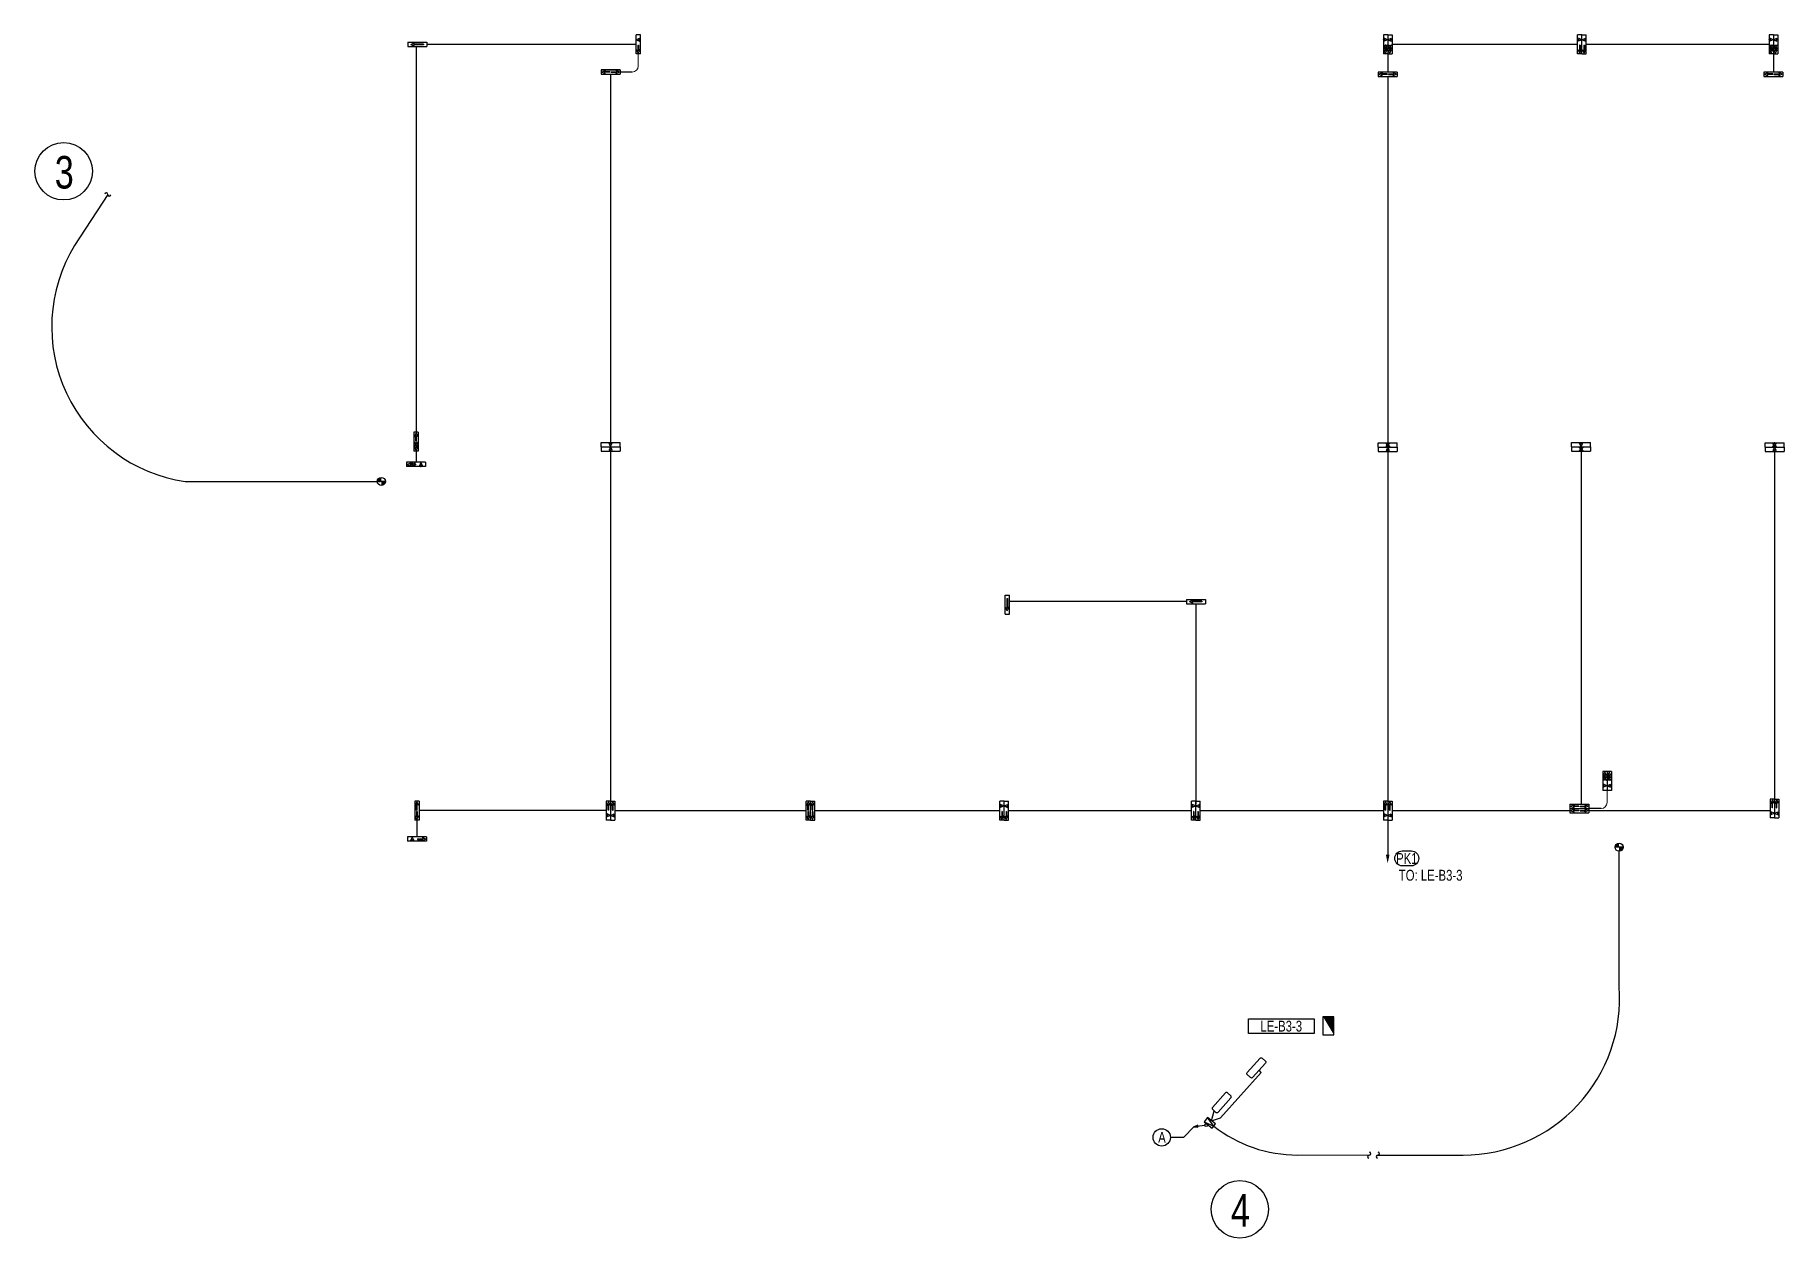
# Model space of a CAD drawing. Header units: millimetres. Extents: x 96113 to 417369, y 91642 to 242281.
# Drawn here: x 96113 to 241218, y 142467 to 242281 of the extents above; entities that cross this region are included whole.
import ezdxf
from ezdxf.enums import TextEntityAlignment as Align

# ---------------------------------------------------------------- set-up
doc = ezdxf.new("R2010")
doc.units = ezdxf.units.MM
doc.header["$LTSCALE"] = 300
doc.linetypes.add('CEN-1', pattern=[24, 20, -2, 0, -2])
for name, color, linetype in [('4', 4, 'Continuous'), ('e-con', 1, 'Continuous'), ('E-SYM', 2, 'Continuous'), ('E-TEXT', 6, 'Continuous'), ('e-text-box', 7, 'Continuous'), ('E-WIRE', 4, 'Continuous'), ('e-wire1s', 4, 'CEN-1'), ('Parking-L', 4, 'Continuous'), ('parking-p', 7, 'Continuous')]:
    doc.layers.add(name, color=color, linetype=linetype)
doc.styles.add('돋움', font='')
doc.styles.get('돋움').set_extended_font_data('Dotum')

msp = doc.modelspace()

# ---------------------------------------------------------------- texts
at = {"layer": 'E-TEXT', "color": 1, "style": '돋움', "width": 0.8}
for s, p in [('3', (98543, 230892, 4600)), ('4', (196119, 144764, 4600))]:
    msp.add_text(s, height=2700, dxfattribs=at).set_placement(p, align=Align.MIDDLE_CENTER)
at = {"layer": 'E-TEXT', "style": '돋움', "width": 0.8}
for s, p in [('PK1', (209921, 173961)), ('TO: LE-B3-3', (211900, 172565)), ('LE-B3-3', (199508, 160045)), ('A', (189612, 150818))]:
    msp.add_text(s, height=900, dxfattribs=at).set_placement(p, align=Align.MIDDLE_CENTER)

# ---------------------------------------------------------------- blocks, each defined once
blk = doc.blocks.new('100-94')
at = {"layer": 'e-con', "linetype": 'Continuous'}
blk.add_line((52, 54), (477, 479), dxfattribs=at)
at = {"layer": 'e-con'}
blk.add_lwpolyline([(477, 479), (292, 373), (365, 294)], close=True, dxfattribs=at)
at = {"layer": 'e-con', "linetype": 'Continuous'}
blk.add_circle((0, 0), 75, dxfattribs=at)
blk = doc.blocks.new('100-33')
at = {"layer": 'E-SYM'}
blk.add_lwpolyline([(-250, -150), (250, -150), (250, 150), (-250, 150)], close=True, dxfattribs=at)
blk.add_solid([(-250, -150), (250, -150), (250, 150), (250, -150)], dxfattribs=at)
blk = doc.blocks.new('ar')
at = {"layer": '4', "color": 4}
blk.add_lwpolyline([(0, 0, 150, 0, 0), (360, 0, 0, 0, 0)], format="xyseb", dxfattribs=at)

# ---------------------------------------------------------------- hatches: boundary and pattern name
at = {"layer": 'parking-p', "linetype": 'Continuous'}
h = msp.add_hatch(color=2, dxfattribs=at)
h.paths.add_polyline_path([(125187, 205237), (124851, 205237), (124851, 204901, 0.4142136)])
h.paths.add_polyline_path([(124851, 205573, 0.4142136), (124516, 205237), (124851, 205237)])
h = msp.add_hatch(color=2, dxfattribs=at)
h.paths.add_polyline_path([(227877, 174890), (227541, 174890), (227541, 174554, 0.4142136)])
h.paths.add_polyline_path([(227541, 175226, 0.4142136), (227206, 174890), (227541, 174890)])

# ---------------------------------------------------------------- linework, layer by layer
at = {"color": 1}
for centre in [(98495, 230977), (196071, 144849)]:
    msp.add_circle(centre, 2382, dxfattribs=at)
at = {"layer": 'E-SYM'}
for p, q in [((193910, 151752), (193379, 152459)), ((193101, 152108), (193910, 151752))]:
    msp.add_line(p, q, dxfattribs=at)
for points in [[(198204, 156977), (197131, 155783, -0.4142136), (196962, 155774), (196688, 156021, -0.4142136), (196679, 156190), (197752, 157383, -0.4142136), (197921, 157392), (198195, 157146, -0.4142136)], [(194882, 154502), (193808, 153308, 0.4142136), (193817, 153139), (194091, 152893, 0.4142136), (194260, 152902), (195334, 154095, 0.4142136), (195325, 154264), (195051, 154511, 0.4142136)]]:
    msp.add_lwpolyline(points, format="xyb", close=True, dxfattribs=at)
msp.add_lwpolyline([(193101, 152108), (193770, 151577), (194049, 151928), (193379, 152459)], close=True, dxfattribs=at)
at = {"layer": 'E-TEXT'}
msp.add_lwpolyline([(209542, 174579), (210300, 174579, -1), (210300, 173343), (209542, 173343, -1), (209542, 174579, -1)], format="xyb", dxfattribs=at)
at = {"layer": 'e-text-box'}
for p, q in [((192271, 151706), (191406, 150818)), ((191406, 150818), (190309, 150818))]:
    msp.add_line(p, q, dxfattribs=at)
msp.add_lwpolyline([(196783, 160647), (202232, 160647), (202232, 159444), (196783, 159444)], close=True, dxfattribs=at)
msp.add_circle((189590, 150818), 720, dxfattribs=at)
at = {"layer": 'E-WIRE'}
for p, q in [((145978, 241494), (128623, 241494)), ((224090, 241494), (208697, 241494)), ((239975, 241494), (224810, 241494)), ((143870, 239026), (143870, 208478)), ((208337, 238846), (208337, 208454)), ((102147, 229048), (99402, 224826)), ((143870, 207758), (143870, 178711)), ((208337, 207734), (208337, 178711)), ((224379, 207746), (224379, 178464)), ((240430, 207734), (240430, 178891)), ((108571, 205237), (124759, 205237)), ((143510, 177924), (127980, 177924)), ((144230, 177924), (160080, 177924)), ((160800, 177924), (176155, 177924)), ((176875, 177924), (192061, 177924)), ((192781, 177924), (207977, 177924)), ((208337, 177136), (208337, 174273)), ((208697, 177924), (223461, 177924)), ((225036, 177924), (240070, 177924)), ((227541, 163320), (227541, 174554)), ((194455, 152436), (197853, 156213)), ((197853, 156213), (197668, 156380)), ((193714, 152193), (193954, 153016)), ((193714, 152193), (194455, 152436)), ((207513, 149350), (214588, 149350))]:
    msp.add_line(p, q, dxfattribs=at)
at = {"layer": 'E-WIRE', "lineweight": 0}
for p, q in [((146158, 240706), (146158, 239706)), ((226536, 179604), (226536, 178604)), ((200869, 149350), (206800, 149350))]:
    msp.add_line(p, q, dxfattribs=at)
at = {"layer": 'E-WIRE', "ltscale": 0.5}
for p, q in [((145658, 239206), (144658, 239206)), ((226036, 178104), (225036, 178104))]:
    msp.add_line(p, q, dxfattribs=at)
at = {"layer": 'E-WIRE'}
for points in [[(127735, 241314), (127735, 209319)], [(127735, 207744), (127735, 206828)], [(191634, 195270), (176951, 195270)], [(192421, 195090), (192421, 178464)], [(127800, 177136), (127800, 175742)]]:
    msp.add_lwpolyline(points, dxfattribs=at)
at = {"layer": 'E-WIRE', "ltscale": 0.5}
for points in [[(208337, 240706), (208337, 239206)], [(240335, 240706), (240335, 239206)]]:
    msp.add_lwpolyline(points, dxfattribs=at)
at = {"layer": 'E-WIRE', "lineweight": 0}
for centre in [(145658, 239706), (226036, 178604)]:
    msp.add_arc(centre, 500, 270, 0, dxfattribs=at)
at = {"layer": 'E-WIRE'}
for centre, start, end in [((102021, 229048), 352.66382, 172.66382), ((102272, 229031), 172.66382, 352.66382), ((206817, 149475), 262.66382, 82.66382), ((207529, 149475), 262.66382, 82.66382), ((206800, 149224), 82.66382, 262.66382), ((207513, 149224), 82.66382, 262.66382)]:
    msp.add_arc(centre, 126, start, end, dxfattribs=at)
at = {"layer": 'Parking-L'}
for centre, radius, start, end in [((110466, 218065), 12967, 148.57282, 261.59624), ((214588, 162341), 12991, 270, 4.32131), ((200869, 160633), 11283, 231.91418, 270)]:
    msp.add_arc(centre, radius, start, end, dxfattribs=at)
at = {"layer": 'parking-p', "color": 2, "linetype": 'Continuous'}
for p, q in [((127048, 241674), (128623, 241674)), ((127048, 241674), (127048, 241314)), ((127048, 241314), (128623, 241314)), ((127048, 241314), (128623, 241314)), ((127304, 241494), (127585, 241623)), ((127304, 241494), (127585, 241365)), ((127585, 241623), (127507, 241516)), ((128332, 241516), (127507, 241516)), ((127585, 241365), (127507, 241471)), ((128332, 241471), (127507, 241471)), ((128332, 241516), (128332, 241471)), ((128623, 241674), (128623, 241314)), ((145978, 240706), (145978, 242281)), ((146338, 242281), (145978, 242281)), ((145978, 240706), (145978, 242281)), ((145990, 241888), (146271, 242016)), ((145990, 241888), (146271, 241759)), ((146158, 240763), (146029, 241044)), ((146029, 241044), (146135, 240966)), ((146135, 241438), (146180, 241438)), ((146135, 241438), (146135, 240966)), ((146158, 240763), (146287, 241044)), ((146180, 241438), (146180, 240966)), ((146287, 241044), (146180, 240966)), ((146271, 242016), (146193, 241910)), ((146328, 241910), (146193, 241910)), ((146271, 241759), (146193, 241865)), ((146328, 241865), (146193, 241865)), ((146328, 241865), (146328, 241910)), ((146338, 240706), (146338, 242281)), ((207977, 242281), (207977, 240706)), ((207977, 242281), (207977, 240706)), ((208337, 242281), (207977, 242281)), ((207977, 242281), (207977, 240706)), ((207987, 241865), (207987, 241910)), ((207987, 241910), (208122, 241910)), ((207987, 241865), (208122, 241865)), ((208157, 240763), (208028, 241044)), ((208028, 241044), (208134, 240966)), ((208325, 241888), (208043, 242016)), ((208043, 242016), (208122, 241910)), ((208325, 241888), (208043, 241759)), ((208043, 241759), (208122, 241865)), ((208179, 241438), (208134, 241438)), ((208134, 241438), (208134, 241343)), ((208134, 241234), (208134, 240966)), ((208157, 240763), (208285, 241044)), ((208179, 241438), (208179, 241343)), ((208179, 241234), (208179, 240966)), ((208285, 241044), (208179, 240966)), ((208337, 242281), (208337, 240706)), ((208337, 242281), (208337, 240706)), ((208337, 242281), (208337, 240706)), ((208337, 242281), (208697, 242281)), ((208337, 242281), (208337, 240706)), ((208348, 241888), (208630, 242016)), ((208348, 241888), (208630, 241759)), ((208517, 240763), (208388, 241044)), ((208388, 241044), (208494, 240966)), ((208494, 241438), (208539, 241438)), ((208494, 241438), (208494, 241343)), ((208494, 241234), (208494, 240966)), ((208517, 240763), (208645, 241044)), ((208539, 241438), (208539, 241343)), ((208539, 241234), (208539, 240966)), ((208645, 241044), (208539, 240966)), ((208630, 242016), (208552, 241910)), ((208687, 241910), (208552, 241910)), ((208630, 241759), (208552, 241865)), ((208687, 241865), (208552, 241865)), ((208687, 241865), (208687, 241910)), ((208697, 242281), (208697, 240706)), ((208697, 242281), (208697, 240706)), ((208697, 242281), (208697, 240706)), ((224090, 240706), (224090, 242281)), ((224090, 240706), (224090, 242281)), ((224090, 240706), (224090, 242281)), ((224450, 242281), (224090, 242281)), ((224100, 241865), (224100, 241910)), ((224100, 241910), (224235, 241910)), ((224100, 241865), (224235, 241865)), ((224270, 240763), (224141, 241044)), ((224141, 241044), (224248, 240966)), ((224438, 241888), (224157, 242016)), ((224157, 242016), (224235, 241910)), ((224438, 241888), (224157, 241759)), ((224157, 241759), (224235, 241865)), ((224293, 241438), (224248, 241438)), ((224248, 241438), (224248, 240966)), ((224270, 240763), (224399, 241044)), ((224293, 241438), (224293, 240966)), ((224399, 241044), (224293, 240966)), ((224450, 240706), (224450, 242281)), ((224450, 240706), (224450, 242281)), ((224450, 240706), (224450, 242281)), ((224450, 240706), (224450, 242281)), ((224450, 242281), (224810, 242281)), ((224462, 241888), (224744, 242016)), ((224462, 241888), (224744, 241759)), ((224630, 240763), (224501, 241044)), ((224501, 241044), (224608, 240966)), ((224608, 241438), (224653, 241438)), ((224608, 241438), (224608, 240966)), ((224630, 240763), (224759, 241044)), ((224653, 241438), (224653, 240966)), ((224759, 241044), (224653, 240966)), ((224744, 242016), (224665, 241910)), ((224800, 241910), (224665, 241910)), ((224744, 241759), (224665, 241865)), ((224800, 241865), (224665, 241865)), ((224800, 241865), (224800, 241910)), ((224810, 240706), (224810, 242281)), ((224810, 240706), (224810, 242281)), ((224810, 240706), (224810, 242281)), ((239975, 242281), (239975, 240706)), ((239975, 242281), (239975, 240706)), ((240335, 242281), (239975, 242281)), ((239975, 242281), (239975, 240706)), ((239985, 241865), (239985, 241910)), ((239985, 241910), (240120, 241910)), ((239985, 241865), (240120, 241865)), ((240155, 240763), (240026, 241044)), ((240026, 241044), (240132, 240966)), ((240323, 241888), (240042, 242016)), ((240042, 242016), (240120, 241910)), ((240323, 241888), (240042, 241759)), ((240042, 241759), (240120, 241865)), ((240177, 241438), (240132, 241438)), ((240132, 241438), (240132, 241343)), ((240132, 241234), (240132, 240966)), ((240155, 240763), (240284, 241044)), ((240177, 241438), (240177, 241343)), ((240177, 241234), (240177, 240966)), ((240284, 241044), (240177, 240966)), ((240335, 242281), (240335, 240706)), ((240335, 242281), (240335, 240706)), ((240335, 242281), (240335, 240706)), ((240335, 242281), (240695, 242281)), ((240335, 242281), (240335, 240706)), ((240347, 241888), (240628, 242016)), ((240347, 241888), (240628, 241759)), ((240515, 240763), (240386, 241044)), ((240386, 241044), (240492, 240966)), ((240492, 241438), (240537, 241438)), ((240492, 241438), (240492, 241343)), ((240492, 241234), (240492, 240966)), ((240515, 240763), (240644, 241044)), ((240537, 241438), (240537, 241343)), ((240537, 241234), (240537, 240966)), ((240644, 241044), (240537, 240966)), ((240628, 242016), (240550, 241910)), ((240685, 241910), (240550, 241910)), ((240628, 241759), (240550, 241865)), ((240685, 241865), (240550, 241865)), ((240685, 241865), (240685, 241910)), ((240695, 242281), (240695, 240706)), ((240695, 242281), (240695, 240706)), ((240695, 242281), (240695, 240706)), ((146338, 240706), (145978, 240706)), ((208337, 240706), (207977, 240706)), ((208337, 240706), (208697, 240706)), ((224450, 240706), (224090, 240706)), ((224450, 240706), (224810, 240706)), ((240335, 240706), (239975, 240706)), ((240335, 240706), (240695, 240706)), ((143083, 239386), (144658, 239386)), ((143083, 239386), (144658, 239386)), ((143083, 239386), (143083, 239026)), ((144658, 239386), (143083, 239386)), ((144658, 239386), (143083, 239386)), ((143083, 239026), (144658, 239026)), ((143139, 239206), (143421, 239335)), ((143139, 239206), (143421, 239078)), ((143421, 239335), (143343, 239229)), ((143815, 239229), (143343, 239229)), ((143421, 239078), (143343, 239184)), ((143815, 239184), (143343, 239184)), ((143815, 239184), (143815, 239229)), ((143926, 239184), (143926, 239229)), ((143926, 239229), (144398, 239229)), ((143926, 239184), (144398, 239184)), ((144602, 239206), (144320, 239335)), ((144320, 239335), (144398, 239229)), ((144602, 239206), (144320, 239078)), ((144320, 239078), (144398, 239184)), ((144658, 239386), (144658, 239026)), ((207549, 239206), (207549, 238846)), ((209124, 239206), (207549, 239206)), ((207549, 238846), (209124, 238846)), ((207605, 239026), (207887, 239155)), ((207605, 239026), (207887, 238898)), ((207887, 239155), (207809, 239049)), ((208281, 239049), (207809, 239049)), ((207887, 238898), (207809, 239004)), ((208281, 239004), (207809, 239004)), ((208281, 239004), (208281, 239049)), ((208392, 239004), (208392, 239049)), ((208392, 239049), (208865, 239049)), ((208392, 239004), (208865, 239004)), ((209068, 239026), (208786, 239155)), ((208786, 239155), (208865, 239049)), ((209068, 239026), (208786, 238898)), ((208786, 238898), (208865, 239004)), ((209124, 239206), (209124, 238846)), ((239547, 239206), (239547, 238846)), ((241122, 239206), (239547, 239206)), ((239547, 238846), (241122, 238846)), ((239604, 239026), (239885, 239155)), ((239604, 239026), (239885, 238898)), ((239885, 239155), (239807, 239049)), ((240279, 239049), (239807, 239049)), ((239885, 238898), (239807, 239004)), ((240279, 239004), (239807, 239004)), ((240279, 239004), (240279, 239049)), ((240391, 239004), (240391, 239049)), ((240391, 239049), (240863, 239049)), ((240391, 239004), (240863, 239004)), ((241066, 239026), (240785, 239155)), ((240785, 239155), (240863, 239049)), ((241066, 239026), (240785, 238898)), ((240785, 238898), (240863, 239004)), ((241122, 239206), (241122, 238846)), ((127555, 209319), (127555, 207744)), ((127555, 209319), (127555, 207744)), ((127915, 209319), (127555, 209319)), ((127555, 209319), (127555, 207744)), ((127735, 209263), (127606, 208981)), ((127606, 208981), (127713, 209060)), ((127606, 208981), (127713, 209060)), ((127713, 208588), (127713, 209060)), ((127713, 208588), (127713, 209060)), ((127735, 209263), (127864, 208981)), ((127864, 208981), (127758, 209060)), ((127758, 208588), (127758, 209060)), ((127864, 208981), (127758, 209060)), ((127758, 208588), (127758, 209060)), ((127915, 209319), (127915, 207744)), ((127915, 209319), (127915, 207744)), ((127915, 209319), (127915, 207744)), ((127915, 209319), (127915, 207744)), ((127915, 207744), (127555, 207744)), ((127735, 207801), (127606, 208082)), ((127606, 208082), (127713, 208004)), ((127758, 208588), (127713, 208588)), ((127758, 208588), (127713, 208588)), ((127758, 208476), (127713, 208476)), ((127713, 208476), (127713, 208380)), ((127713, 208272), (127713, 208004)), ((127735, 207801), (127864, 208082)), ((127758, 208476), (127758, 208380)), ((127758, 208272), (127758, 208004)), ((127864, 208082), (127758, 208004)), ((143083, 208478), (144658, 208478)), ((143083, 208478), (144658, 208478)), ((143083, 208118), (143083, 208478)), ((143083, 208478), (144658, 208478)), ((143083, 208118), (144658, 208118)), ((143083, 208118), (143083, 207758)), ((143083, 208118), (144658, 208118)), ((143083, 208118), (144658, 208118)), ((143083, 208118), (144658, 208118)), ((143083, 207758), (144658, 207758)), ((143083, 207758), (144658, 207758)), ((143083, 207758), (144658, 207758)), ((143870, 208130), (143742, 208411)), ((143742, 208411), (143848, 208333)), ((143870, 208106), (143742, 207825)), ((143742, 207825), (143848, 207903)), ((143893, 208468), (143848, 208468)), ((143848, 208468), (143848, 208333)), ((143848, 207768), (143848, 207903)), ((143893, 207768), (143848, 207768)), ((143870, 208130), (143999, 208411)), ((143870, 208106), (143999, 207825)), ((143893, 208468), (143893, 208333)), ((143999, 208411), (143893, 208333)), ((143999, 207825), (143893, 207903)), ((143893, 207768), (143893, 207903)), ((144658, 208118), (144658, 208478)), ((144658, 208118), (144658, 207758)), ((207549, 208454), (209124, 208454)), ((207549, 208454), (209124, 208454)), ((207549, 208094), (207549, 208454)), ((207549, 208454), (209124, 208454)), ((207549, 208094), (209124, 208094)), ((207549, 208094), (207549, 207734)), ((207549, 208094), (209124, 208094)), ((207549, 208094), (209124, 208094)), ((207549, 208094), (209124, 208094)), ((207549, 207734), (209124, 207734)), ((207549, 207734), (209124, 207734)), ((207549, 207734), (209124, 207734)), ((208337, 208106), (208208, 208388)), ((208208, 208388), (208314, 208310)), ((208337, 208083), (208208, 207801)), ((208208, 207801), (208314, 207879)), ((208359, 208445), (208314, 208445)), ((208314, 208445), (208314, 208310)), ((208314, 207744), (208314, 207879)), ((208359, 207744), (208314, 207744)), ((208337, 208106), (208465, 208388)), ((208337, 208083), (208465, 207801)), ((208359, 208445), (208359, 208310)), ((208465, 208388), (208359, 208310)), ((208465, 207801), (208359, 207879)), ((208359, 207744), (208359, 207879)), ((209124, 208094), (209124, 208454)), ((209124, 208094), (209124, 207734)), ((223592, 208466), (225167, 208466)), ((223592, 208466), (225167, 208466)), ((223592, 208106), (223592, 208466)), ((223592, 208466), (225167, 208466)), ((223592, 208106), (225167, 208106)), ((223592, 208106), (223592, 207746)), ((223592, 208106), (225167, 208106)), ((223592, 208106), (225167, 208106)), ((223592, 208106), (225167, 208106)), ((223592, 207746), (225167, 207746)), ((223592, 207746), (225167, 207746)), ((223592, 207746), (225167, 207746)), ((224379, 208118), (224251, 208400)), ((224251, 208400), (224357, 208321)), ((224379, 208094), (224251, 207813)), ((224251, 207813), (224357, 207891)), ((224402, 208456), (224357, 208456)), ((224357, 208456), (224357, 208321)), ((224357, 207756), (224357, 207891)), ((224402, 207756), (224357, 207756)), ((224379, 208118), (224508, 208400)), ((224379, 208094), (224508, 207813)), ((224402, 208456), (224402, 208321)), ((224508, 208400), (224402, 208321)), ((224508, 207813), (224402, 207891)), ((224402, 207756), (224402, 207891)), ((225167, 208106), (225167, 208466)), ((225167, 208106), (225167, 207746)), ((239643, 208454), (241218, 208454)), ((239643, 208454), (241218, 208454)), ((239643, 208094), (239643, 208454)), ((239643, 208454), (241218, 208454)), ((239643, 208094), (241218, 208094)), ((239643, 208094), (239643, 207734)), ((239643, 208094), (241218, 208094)), ((239643, 208094), (241218, 208094)), ((239643, 208094), (241218, 208094)), ((239643, 207734), (241218, 207734)), ((239643, 207734), (241218, 207734)), ((239643, 207734), (241218, 207734)), ((240430, 208106), (240302, 208388)), ((240302, 208388), (240408, 208310)), ((240430, 208083), (240302, 207801)), ((240302, 207801), (240408, 207879)), ((240453, 208445), (240408, 208445)), ((240408, 208445), (240408, 208310)), ((240408, 207744), (240408, 207879)), ((240453, 207744), (240408, 207744)), ((240430, 208106), (240559, 208388)), ((240430, 208083), (240559, 207801)), ((240453, 208445), (240453, 208310)), ((240559, 208388), (240453, 208310)), ((240559, 207801), (240453, 207879)), ((240453, 207744), (240453, 207879)), ((241218, 208094), (241218, 208454)), ((241218, 208094), (241218, 207734)), ((128523, 206828), (126948, 206828)), ((128523, 206828), (126948, 206828)), ((128523, 206828), (126948, 206828)), ((126948, 206828), (126948, 206468)), ((128523, 206468), (126948, 206468)), ((128523, 206468), (126948, 206468)), ((128523, 206468), (126948, 206468)), ((127004, 206648), (127286, 206777)), ((127004, 206648), (127286, 206520)), ((127286, 206777), (127207, 206671)), ((127475, 206671), (127207, 206671)), ((127286, 206520), (127207, 206626)), ((127475, 206626), (127207, 206626)), ((127679, 206671), (127584, 206671)), ((127679, 206626), (127584, 206626)), ((127679, 206671), (127679, 206626)), ((128129, 206817), (128000, 206535)), ((128000, 206535), (128106, 206613)), ((128106, 206478), (128106, 206613)), ((128106, 206478), (128151, 206478)), ((128129, 206817), (128258, 206535)), ((128258, 206535), (128151, 206613)), ((128151, 206478), (128151, 206613)), ((128523, 206828), (128523, 206468)), ((125187, 205237), (124516, 205237)), ((176591, 194238), (176591, 195813)), ((176591, 195813), (176951, 195813)), ((176771, 194494), (176642, 194776)), ((176642, 194776), (176748, 194698)), ((176748, 195522), (176793, 195522)), ((176748, 195522), (176748, 194698)), ((176771, 194494), (176899, 194776)), ((176793, 195522), (176793, 194698)), ((176899, 194776), (176793, 194698)), ((176951, 194238), (176951, 195813)), ((176951, 194238), (176951, 195813)), ((191634, 195450), (193209, 195450)), ((191634, 195450), (191634, 195090)), ((191634, 195090), (193209, 195090)), ((191634, 195090), (193209, 195090)), ((191890, 195270), (192171, 195399)), ((191890, 195270), (192171, 195141)), ((192171, 195399), (192093, 195292)), ((192918, 195292), (192093, 195292)), ((192171, 195141), (192093, 195247)), ((192918, 195247), (192093, 195247)), ((192918, 195292), (192918, 195247)), ((193209, 195450), (193209, 195090)), ((176591, 194238), (176951, 194238)), ((226536, 181179), (226176, 181179)), ((226176, 181179), (226176, 179604)), ((226186, 180020), (226186, 179975)), ((226186, 180020), (226321, 180020)), ((226186, 179975), (226321, 179975)), ((226356, 181122), (226227, 180841)), ((226227, 180841), (226334, 180919)), ((226524, 179997), (226243, 180126)), ((226243, 180126), (226321, 180020)), ((226524, 179997), (226243, 179869)), ((226243, 179869), (226321, 179975)), ((226334, 180651), (226334, 180919)), ((226334, 180447), (226334, 180543)), ((226379, 180447), (226334, 180447)), ((226356, 181122), (226485, 180841)), ((226485, 180841), (226379, 180919)), ((226379, 180651), (226379, 180919)), ((226379, 180447), (226379, 180543)), ((226896, 181179), (226536, 181179)), ((226536, 181179), (226536, 179604)), ((226536, 181179), (226536, 179604)), ((226548, 179997), (226830, 180126)), ((226548, 179997), (226830, 179869)), ((226716, 181122), (226587, 180841)), ((226587, 180841), (226694, 180919)), ((226694, 180651), (226694, 180919)), ((226694, 180447), (226694, 180543)), ((226694, 180447), (226739, 180447)), ((226716, 181122), (226845, 180841)), ((226845, 180841), (226739, 180919)), ((226739, 180651), (226739, 180919)), ((226739, 180447), (226739, 180543)), ((226830, 180126), (226751, 180020)), ((226886, 180020), (226751, 180020)), ((226830, 179869), (226751, 179975)), ((226886, 179975), (226751, 179975)), ((226886, 180020), (226886, 179975)), ((226896, 181179), (226896, 179604)), ((127980, 178711), (127620, 178711)), ((127620, 178711), (127620, 177136)), ((127620, 178711), (127620, 177136)), ((127800, 178655), (127672, 178373)), ((127800, 178655), (127929, 178373)), ((127980, 178711), (127980, 177136)), ((143510, 178711), (143510, 177136)), ((143510, 178711), (143510, 177136)), ((143870, 178711), (143510, 178711)), ((143510, 178711), (143510, 177136)), ((143690, 178655), (143562, 178373)), ((143690, 178655), (143819, 178373)), ((143870, 178711), (143870, 177136)), ((143870, 178711), (144230, 178711)), ((143870, 178711), (143870, 177136)), ((143870, 178711), (143870, 177136)), ((143870, 178711), (143870, 177136)), ((144050, 178655), (143922, 178373)), ((144050, 178655), (144179, 178373)), ((144230, 178711), (144230, 177136)), ((144230, 178711), (144230, 177136)), ((144230, 178711), (144230, 177136)), ((160080, 177136), (160080, 178711)), ((160080, 177136), (160080, 178711)), ((160080, 177136), (160080, 178711)), ((160440, 178711), (160080, 178711)), ((160260, 178655), (160132, 178373)), ((160260, 178655), (160389, 178373)), ((160440, 177136), (160440, 178711)), ((160440, 177136), (160440, 178711)), ((160440, 178711), (160800, 178711)), ((160440, 177136), (160440, 178711)), ((160440, 177136), (160440, 178711)), ((160620, 178655), (160492, 178373)), ((160620, 178655), (160749, 178373)), ((160800, 177136), (160800, 178711)), ((160800, 177136), (160800, 178711)), ((160800, 177136), (160800, 178711)), ((176155, 177136), (176155, 178711)), ((176155, 177136), (176155, 178711)), ((176155, 177136), (176155, 178711)), ((176515, 178711), (176155, 178711)), ((176515, 177136), (176515, 178711)), ((176515, 177136), (176515, 178711)), ((176515, 178711), (176875, 178711)), ((176515, 177136), (176515, 178711)), ((176515, 177136), (176515, 178711)), ((176875, 177136), (176875, 178711)), ((176875, 177136), (176875, 178711)), ((176875, 177136), (176875, 178711)), ((192061, 177136), (192061, 178711)), ((192061, 177136), (192061, 178711)), ((192061, 177136), (192061, 178711)), ((192421, 178711), (192061, 178711)), ((192421, 177136), (192421, 178711)), ((192421, 177136), (192421, 178711)), ((192421, 178711), (192781, 178711)), ((192421, 177136), (192421, 178711)), ((192421, 177136), (192421, 178711)), ((192781, 177136), (192781, 178711)), ((192781, 177136), (192781, 178711)), ((192781, 177136), (192781, 178711)), ((207977, 178711), (207977, 177136)), ((207977, 178711), (207977, 177136)), ((208337, 178711), (207977, 178711)), ((207977, 178711), (207977, 177136)), ((208157, 178655), (208028, 178373)), ((208157, 178655), (208285, 178373)), ((208337, 178711), (208337, 177136)), ((208337, 178711), (208697, 178711)), ((208337, 178711), (208337, 177136)), ((208337, 178711), (208337, 177136)), ((208337, 178711), (208337, 177136)), ((208517, 178655), (208388, 178373)), ((208517, 178655), (208645, 178373)), ((208697, 178711), (208697, 177136)), ((208697, 178711), (208697, 177136)), ((208697, 178711), (208697, 177136)), ((226536, 179604), (226176, 179604)), ((226896, 179604), (226536, 179604)), ((240070, 178891), (240070, 177316)), ((240070, 178891), (240070, 177316)), ((240430, 178891), (240070, 178891)), ((240070, 178891), (240070, 177316)), ((240250, 178835), (240122, 178553)), ((240122, 178553), (240228, 178632)), ((240228, 178159), (240228, 178632)), ((240250, 178835), (240379, 178553)), ((240379, 178553), (240273, 178632)), ((240273, 178159), (240273, 178632)), ((240430, 178891), (240430, 177316)), ((240430, 178891), (240790, 178891)), ((240430, 178891), (240430, 177316)), ((240430, 178891), (240430, 177316)), ((240430, 178891), (240430, 177316)), ((240610, 178835), (240482, 178553)), ((240482, 178553), (240588, 178632)), ((240588, 178159), (240588, 178632)), ((240610, 178835), (240739, 178553)), ((240739, 178553), (240633, 178632)), ((240633, 178159), (240633, 178632)), ((240790, 178891), (240790, 177316)), ((240790, 178891), (240790, 177316)), ((240790, 178891), (240790, 177316)), ((127980, 177136), (127620, 177136)), ((127672, 178373), (127778, 178452)), ((127800, 177192), (127672, 177474)), ((127672, 177474), (127778, 177396)), ((127778, 177979), (127778, 178452)), ((127823, 177979), (127778, 177979)), ((127823, 177868), (127778, 177868)), ((127778, 177868), (127778, 177396)), ((127800, 177192), (127929, 177474)), ((127929, 178373), (127823, 178452)), ((127823, 177979), (127823, 178452)), ((127823, 177868), (127823, 177396)), ((127929, 177474), (127823, 177396)), ((143870, 177136), (143510, 177136)), ((143520, 177552), (143520, 177507)), ((143520, 177552), (143655, 177552)), ((143520, 177507), (143655, 177507)), ((143562, 178373), (143668, 178452)), ((143859, 177530), (143577, 177659)), ((143577, 177659), (143655, 177552)), ((143859, 177530), (143577, 177401)), ((143577, 177401), (143655, 177507)), ((143668, 177979), (143668, 178452)), ((143713, 177979), (143668, 177979)), ((143819, 178373), (143713, 178452)), ((143713, 177979), (143713, 178452)), ((143870, 177136), (144230, 177136)), ((143882, 177530), (144164, 177659)), ((143882, 177530), (144164, 177401)), ((143922, 178373), (144028, 178452)), ((144028, 177979), (144028, 178452)), ((144028, 177979), (144073, 177979)), ((144179, 178373), (144073, 178452)), ((144073, 177979), (144073, 178452)), ((144164, 177659), (144086, 177552)), ((144221, 177552), (144086, 177552)), ((144164, 177401), (144086, 177507)), ((144221, 177507), (144086, 177507)), ((144221, 177552), (144221, 177507)), ((160440, 177136), (160080, 177136)), ((160132, 178373), (160238, 178452)), ((160260, 177192), (160132, 177474)), ((160132, 177474), (160238, 177396)), ((160238, 177979), (160238, 178452)), ((160283, 177979), (160238, 177979)), ((160283, 177868), (160238, 177868)), ((160238, 177868), (160238, 177396)), ((160260, 177192), (160389, 177474)), ((160389, 178373), (160283, 178452)), ((160283, 177979), (160283, 178452)), ((160283, 177868), (160283, 177396)), ((160389, 177474), (160283, 177396)), ((160440, 177136), (160800, 177136)), ((160492, 178373), (160598, 178452)), ((160620, 177192), (160492, 177474)), ((160492, 177474), (160598, 177396)), ((160598, 177979), (160598, 178452)), ((160643, 177979), (160598, 177979)), ((160643, 177868), (160598, 177868)), ((160598, 177868), (160598, 177396)), ((160620, 177192), (160749, 177474)), ((160749, 178373), (160643, 178452)), ((160643, 177979), (160643, 178452)), ((160643, 177868), (160643, 177396)), ((160749, 177474), (160643, 177396)), ((176515, 177136), (176155, 177136)), ((176165, 178295), (176165, 178340)), ((176165, 178340), (176300, 178340)), ((176165, 178295), (176300, 178295)), ((176335, 177192), (176207, 177474)), ((176207, 177474), (176313, 177396)), ((176504, 178317), (176222, 178446)), ((176222, 178446), (176300, 178340)), ((176504, 178317), (176222, 178189)), ((176222, 178189), (176300, 178295)), ((176358, 177868), (176313, 177868)), ((176313, 177868), (176313, 177396)), ((176335, 177192), (176464, 177474)), ((176358, 177868), (176358, 177396)), ((176464, 177474), (176358, 177396)), ((176515, 177136), (176875, 177136)), ((176527, 178317), (176809, 178446)), ((176527, 178317), (176809, 178189)), ((176695, 177192), (176567, 177474)), ((176567, 177474), (176673, 177396)), ((176673, 177868), (176718, 177868)), ((176673, 177868), (176673, 177396)), ((176695, 177192), (176824, 177474)), ((176718, 177868), (176718, 177396)), ((176824, 177474), (176718, 177396)), ((176809, 178446), (176730, 178340)), ((176865, 178340), (176730, 178340)), ((176809, 178189), (176730, 178295)), ((176865, 178295), (176730, 178295)), ((176865, 178295), (176865, 178340)), ((192421, 177136), (192061, 177136)), ((192071, 178295), (192071, 178340)), ((192071, 178340), (192206, 178340)), ((192071, 178295), (192206, 178295)), ((192241, 177192), (192112, 177474)), ((192112, 177474), (192219, 177396)), ((192409, 178317), (192128, 178446)), ((192128, 178446), (192206, 178340)), ((192409, 178317), (192128, 178189)), ((192128, 178189), (192206, 178295)), ((192264, 177868), (192219, 177868)), ((192219, 177868), (192219, 177396)), ((192241, 177192), (192370, 177474)), ((192264, 177868), (192264, 177396)), ((192370, 177474), (192264, 177396)), ((192421, 177136), (192781, 177136)), ((192433, 178317), (192714, 178446)), ((192433, 178317), (192714, 178189)), ((192601, 177192), (192472, 177474)), ((192472, 177474), (192579, 177396)), ((192579, 177868), (192624, 177868)), ((192579, 177868), (192579, 177396)), ((192601, 177192), (192730, 177474)), ((192624, 177868), (192624, 177396)), ((192730, 177474), (192624, 177396)), ((192714, 178446), (192636, 178340)), ((192771, 178340), (192636, 178340)), ((192714, 178189), (192636, 178295)), ((192771, 178295), (192636, 178295)), ((192771, 178295), (192771, 178340)), ((208337, 177136), (207977, 177136)), ((207987, 177552), (207987, 177507)), ((207987, 177552), (208122, 177552)), ((207987, 177507), (208122, 177507)), ((208028, 178373), (208134, 178452)), ((208325, 177530), (208043, 177659)), ((208043, 177659), (208122, 177552)), ((208325, 177530), (208043, 177401)), ((208043, 177401), (208122, 177507)), ((208134, 177979), (208134, 178452)), ((208179, 177979), (208134, 177979)), ((208285, 178373), (208179, 178452)), ((208179, 177979), (208179, 178452)), ((208337, 177136), (208697, 177136)), ((208348, 177530), (208630, 177659)), ((208348, 177530), (208630, 177401)), ((208388, 178373), (208494, 178452)), ((208494, 177979), (208494, 178452)), ((208494, 177979), (208539, 177979)), ((208645, 178373), (208539, 178452)), ((208539, 177979), (208539, 178452)), ((208630, 177659), (208552, 177552)), ((208687, 177552), (208552, 177552)), ((208630, 177401), (208552, 177507)), ((208687, 177507), (208552, 177507)), ((208687, 177552), (208687, 177507)), ((223461, 178464), (225036, 178464)), ((223461, 178464), (223461, 178104)), ((223461, 178104), (225036, 178104)), ((223461, 178104), (225036, 178104)), ((223461, 178104), (223461, 177744)), ((223461, 177744), (225036, 177744)), ((223517, 178284), (223799, 178412)), ((223517, 178284), (223799, 178155)), ((223517, 177924), (223799, 178052)), ((223517, 177924), (223799, 177795)), ((223799, 178412), (223721, 178306)), ((224193, 178306), (223721, 178306)), ((223799, 178155), (223721, 178261)), ((224193, 178261), (223721, 178261)), ((223799, 178052), (223721, 177946)), ((224193, 177946), (223721, 177946)), ((223799, 177795), (223721, 177901)), ((224193, 177901), (223721, 177901)), ((224193, 178306), (224193, 178261)), ((224193, 177901), (224193, 177946)), ((224304, 178306), (224304, 178261)), ((224304, 178306), (224777, 178306)), ((224304, 178261), (224777, 178261)), ((224304, 177901), (224304, 177946)), ((224304, 177946), (224777, 177946)), ((224304, 177901), (224777, 177901)), ((224980, 178284), (224698, 178412)), ((224698, 178412), (224777, 178306)), ((224980, 178284), (224698, 178155)), ((224698, 178155), (224777, 178261)), ((224980, 177924), (224698, 178052)), ((224698, 178052), (224777, 177946)), ((224980, 177924), (224698, 177795)), ((224698, 177795), (224777, 177901)), ((225036, 178464), (225036, 178104)), ((225036, 178104), (225036, 177744)), ((240430, 177316), (240070, 177316)), ((240080, 177732), (240080, 177687)), ((240080, 177732), (240215, 177732)), ((240080, 177687), (240215, 177687)), ((240419, 177710), (240137, 177839)), ((240137, 177839), (240215, 177732)), ((240419, 177710), (240137, 177581)), ((240137, 177581), (240215, 177687)), ((240273, 178159), (240228, 178159)), ((240430, 177316), (240790, 177316)), ((240442, 177710), (240724, 177839)), ((240442, 177710), (240724, 177581)), ((240588, 178159), (240633, 178159)), ((240724, 177839), (240646, 177732)), ((240781, 177732), (240646, 177732)), ((240724, 177581), (240646, 177687)), ((240781, 177687), (240646, 177687)), ((240781, 177732), (240781, 177687)), ((128588, 175742), (127013, 175742)), ((128588, 175742), (127013, 175742)), ((128588, 175742), (127013, 175742)), ((128588, 175742), (127013, 175742)), ((127013, 175742), (127013, 175382)), ((128588, 175742), (127013, 175742)), ((128588, 175742), (127013, 175742)), ((128588, 175742), (127013, 175742)), ((128588, 175742), (127013, 175742)), ((127013, 175742), (127013, 175382)), ((127407, 175731), (127278, 175449)), ((127407, 175731), (127278, 175449)), ((127407, 175731), (127535, 175449)), ((127407, 175731), (127535, 175449)), ((127856, 175585), (127856, 175540)), ((127856, 175585), (128328, 175585)), ((127856, 175585), (127856, 175540)), ((127856, 175585), (128328, 175585)), ((128532, 175562), (128250, 175691)), ((128250, 175691), (128328, 175585)), ((128532, 175562), (128250, 175691)), ((128250, 175691), (128328, 175585)), ((128588, 175742), (128588, 175382)), ((128588, 175742), (128588, 175382)), ((128588, 175382), (127013, 175382)), ((128588, 175382), (127013, 175382)), ((128588, 175382), (127013, 175382)), ((128588, 175382), (127013, 175382)), ((128588, 175382), (127013, 175382)), ((128588, 175382), (127013, 175382)), ((127278, 175449), (127384, 175527)), ((127278, 175449), (127384, 175527)), ((127384, 175392), (127384, 175527)), ((127384, 175392), (127384, 175527)), ((127429, 175392), (127384, 175392)), ((127429, 175392), (127384, 175392)), ((127535, 175449), (127429, 175527)), ((127429, 175392), (127429, 175527)), ((127535, 175449), (127429, 175527)), ((127429, 175392), (127429, 175527)), ((127856, 175540), (128328, 175540)), ((127856, 175540), (128328, 175540)), ((128532, 175562), (128250, 175434)), ((128532, 175562), (128250, 175434)), ((128250, 175434), (128328, 175540)), ((128250, 175434), (128328, 175540)), ((227877, 174890), (227206, 174890))]:
    msp.add_line(p, q, dxfattribs=at)
for points in [[(208023, 241454), (207991, 241422)], [(207991, 241422), (208125, 241288)], [(207991, 241154), (208125, 241288)], [(207991, 241154), (208023, 241122)], [(208023, 241454), (208157, 241320)], [(208023, 241122), (208157, 241256)], [(208157, 241320), (208291, 241454)], [(208157, 241256), (208291, 241122)], [(208189, 241288), (208323, 241422)], [(208189, 241288), (208323, 241154)], [(208323, 241422), (208291, 241454)], [(208291, 241122), (208323, 241154)], [(208351, 241422), (208383, 241454)], [(208485, 241288), (208351, 241422)], [(208485, 241288), (208351, 241154)], [(208383, 241122), (208351, 241154)], [(208517, 241320), (208383, 241454)], [(208517, 241256), (208383, 241122)], [(208651, 241454), (208517, 241320)], [(208651, 241122), (208517, 241256)], [(208683, 241422), (208549, 241288)], [(208683, 241154), (208549, 241288)], [(208651, 241454), (208683, 241422)], [(208683, 241154), (208651, 241122)], [(240021, 241454), (239989, 241422)], [(239989, 241422), (240123, 241288)], [(239989, 241154), (240123, 241288)], [(239989, 241154), (240021, 241122)], [(240021, 241454), (240155, 241320)], [(240021, 241122), (240155, 241256)], [(240155, 241320), (240289, 241454)], [(240155, 241256), (240289, 241122)], [(240187, 241288), (240321, 241422)], [(240187, 241288), (240321, 241154)], [(240321, 241422), (240289, 241454)], [(240289, 241122), (240321, 241154)], [(240349, 241422), (240381, 241454)], [(240483, 241288), (240349, 241422)], [(240483, 241288), (240349, 241154)], [(240381, 241122), (240349, 241154)], [(240515, 241320), (240381, 241454)], [(240515, 241256), (240381, 241122)], [(240649, 241454), (240515, 241320)], [(240649, 241122), (240515, 241256)], [(240681, 241422), (240547, 241288)], [(240681, 241154), (240547, 241288)], [(240649, 241454), (240681, 241422)], [(240681, 241154), (240649, 241122)], [(127601, 208492), (127569, 208460)], [(127569, 208460), (127703, 208326)], [(127569, 208192), (127703, 208326)], [(127569, 208192), (127601, 208160)], [(127601, 208492), (127735, 208358)], [(127601, 208160), (127735, 208294)], [(127735, 208358), (127869, 208492)], [(127735, 208294), (127869, 208160)], [(127767, 208326), (127901, 208460)], [(127767, 208326), (127901, 208192)], [(127901, 208460), (127869, 208492)], [(127869, 208160), (127901, 208192)], [(208171, 208409), (208203, 208440)], [(208171, 208409), (208305, 208274)], [(208305, 208274), (208171, 208140)], [(208203, 208109), (208171, 208140)], [(208203, 208440), (208337, 208306)], [(208337, 208243), (208203, 208109)], [(208471, 208440), (208337, 208306)], [(208337, 208243), (208471, 208109)], [(208503, 208409), (208369, 208274)], [(208369, 208274), (208503, 208140)], [(208471, 208440), (208503, 208409)], [(208503, 208140), (208471, 208109)], [(224246, 208092), (224214, 208060)], [(224348, 207926), (224214, 208060)], [(224214, 207792), (224348, 207926)], [(224214, 207792), (224246, 207760)], [(224380, 207958), (224246, 208092)], [(224246, 207760), (224380, 207894)], [(224380, 207958), (224514, 208092)], [(224514, 207760), (224380, 207894)], [(224412, 207926), (224546, 208060)], [(224546, 207792), (224412, 207926)], [(224546, 208060), (224514, 208092)], [(224514, 207760), (224546, 207792)], [(240265, 208409), (240297, 208440)], [(240265, 208409), (240399, 208274)], [(240399, 208274), (240265, 208140)], [(240297, 208109), (240265, 208140)], [(240297, 208440), (240431, 208306)], [(240431, 208243), (240297, 208109)], [(240565, 208440), (240431, 208306)], [(240431, 208243), (240565, 208109)], [(240597, 208409), (240463, 208274)], [(240463, 208274), (240597, 208140)], [(240565, 208440), (240597, 208409)], [(240597, 208140), (240565, 208109)], [(127363, 206783), (127395, 206814)], [(127498, 206648), (127363, 206783)], [(127363, 206514), (127498, 206648)], [(127395, 206483), (127363, 206514)], [(127529, 206680), (127395, 206814)], [(127395, 206483), (127529, 206617)], [(127529, 206680), (127663, 206814)], [(127663, 206483), (127529, 206617)], [(127561, 206648), (127695, 206783)], [(127695, 206514), (127561, 206648)], [(127663, 206814), (127695, 206783)], [(127695, 206514), (127663, 206483)], [(226190, 180731), (226222, 180763)], [(226190, 180731), (226324, 180597)], [(226190, 180463), (226324, 180597)], [(226222, 180431), (226190, 180463)], [(226222, 180763), (226356, 180629)], [(226222, 180431), (226356, 180565)], [(226356, 180629), (226490, 180763)], [(226356, 180565), (226490, 180431)], [(226388, 180597), (226522, 180731)], [(226388, 180597), (226522, 180463)], [(226490, 180763), (226522, 180731)], [(226522, 180463), (226490, 180431)], [(226582, 180763), (226550, 180731)], [(226684, 180597), (226550, 180731)], [(226684, 180597), (226550, 180463)], [(226550, 180463), (226582, 180431)], [(226716, 180629), (226582, 180763)], [(226716, 180565), (226582, 180431)], [(226850, 180763), (226716, 180629)], [(226850, 180431), (226716, 180565)], [(226882, 180731), (226748, 180597)], [(226882, 180463), (226748, 180597)], [(226882, 180731), (226850, 180763)], [(226850, 180431), (226882, 180463)]]:
    msp.add_lwpolyline(points, dxfattribs=at)
for centre in [(124851, 205237), (227541, 174890)]:
    msp.add_circle(centre, 336, dxfattribs=at)

# ---------------------------------------------------------------- block references
at = {"layer": 'e-con', "xscale": 1.5, "yscale": 1.5, "zscale": 1.5, "rotation": 141.5686865846412}
msp.add_blockref('100-94', (193277, 151824), dxfattribs=at)
at = {"layer": 'E-TEXT', "xscale": 3, "yscale": 3, "zscale": 3, "rotation": 90}
msp.add_blockref('100-33', (203420, 160077), dxfattribs=at)
at = {"layer": 'e-wire1s', "xscale": 2, "yscale": 2, "zscale": 2, "rotation": 270}
msp.add_blockref('ar', (208337, 174273), dxfattribs=at)

msp.set_redraw_order([(e.dxf.handle, doc.entitydb.next_handle()) for e in msp.query("TEXT MTEXT ATTDEF DIMENSION ARC_DIMENSION")])  # texts and dimensions are drawn at this point

doc.saveas('drawing.dxf')
